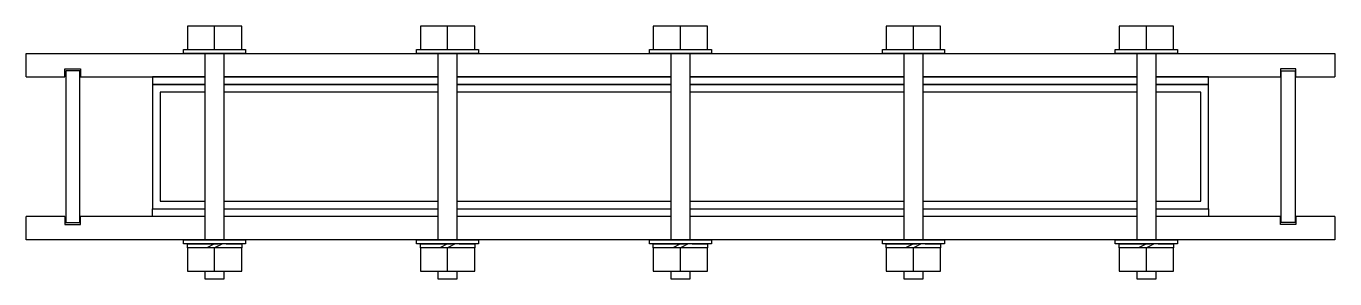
# Model space of a CAD drawing. Extents: x 0 to 8043, y -132 to 1090.
# Drawn here: x 5765 to 5807.13, y -74.71 to -66.59 of the extents above; entities that cross this region are included whole.
import ezdxf

# ---------------------------------------------------------------- set-up
doc = ezdxf.new("R2010")
doc.units = 0
doc.layers.get('0').update_dxf_attribs({"linetype": 'CONTINUOUS'})
doc.layers.add('BASE_PLATES', color=6, linetype='CONTINUOUS')

msp = doc.modelspace()

# ---------------------------------------------------------------- linework, layer by layer
for p, q in [((5766.245, -68.214), (5766.245, -67.964)), ((5766.245, -67.964), (5766.745, -67.964)), ((5766.745, -67.964), (5766.745, -68.214)), ((5805.879, -67.964), (5805.379, -67.964)), ((5805.379, -67.964), (5805.379, -68.214)), ((5805.879, -68.214), (5805.879, -67.964)), ((5766.245, -72.714), (5766.245, -72.964)), ((5766.745, -72.964), (5766.745, -72.714)), ((5805.379, -72.964), (5805.379, -72.714)), ((5805.879, -72.714), (5805.879, -72.964)), ((5766.245, -72.964), (5766.745, -72.964)), ((5805.879, -72.964), (5805.379, -72.964))]:
    msp.add_line(p, q)
for points in [[(5764.995, -68.214), (5764.995, -67.464), (5807.129, -67.464), (5807.129, -68.214)], [(5764.995, -68.214), (5766.245, -68.214)], [(5766.745, -68.214), (5770.75, -68.214)], [(5771.375, -68.214), (5778.25, -68.214)], [(5778.875, -68.214), (5785.75, -68.214)], [(5786.375, -68.214), (5793.25, -68.214)], [(5793.875, -68.214), (5800.75, -68.214)], [(5801.375, -68.214), (5805.379, -68.214)], [(5805.879, -68.214), (5807.129, -68.214)], [(5807.129, -72.714), (5807.129, -73.464), (5764.995, -73.464), (5764.995, -72.714)], [(5766.245, -72.714), (5764.995, -72.714)], [(5770.75, -72.714), (5766.745, -72.714)], [(5778.25, -72.714), (5771.375, -72.714)], [(5785.75, -72.714), (5778.875, -72.714)], [(5793.25, -72.714), (5786.375, -72.714)], [(5800.75, -72.714), (5793.875, -72.714)], [(5805.379, -72.714), (5801.375, -72.714)], [(5807.129, -72.714), (5805.879, -72.714)]]:
    msp.add_lwpolyline(points)
for points in [[(5766.27, -72.901), (5766.72, -72.901), (5766.72, -68.026), (5766.27, -68.026)], [(5805.854, -72.901), (5805.404, -72.901), (5805.404, -68.026), (5805.854, -68.026)]]:
    msp.add_lwpolyline(points, close=True)
at = {"layer": 'BASE_PLATES'}
for p, q in [((5771.062, -67.339), (5771.062, -66.589)), ((5778.562, -67.339), (5778.562, -66.589)), ((5786.062, -67.339), (5786.062, -66.589)), ((5793.562, -67.339), (5793.562, -66.589)), ((5801.062, -67.339), (5801.062, -66.589)), ((5771.062, -73.589), (5770.812, -73.714)), ((5771.312, -73.589), (5771.062, -73.714)), ((5771.062, -74.464), (5771.062, -73.714)), ((5778.562, -73.589), (5778.312, -73.714)), ((5778.812, -73.589), (5778.562, -73.714)), ((5778.562, -74.464), (5778.562, -73.714)), ((5786.062, -73.589), (5785.812, -73.714)), ((5786.312, -73.589), (5786.062, -73.714)), ((5786.062, -74.464), (5786.062, -73.714)), ((5793.562, -73.589), (5793.312, -73.714)), ((5793.812, -73.589), (5793.562, -73.714)), ((5793.562, -74.464), (5793.562, -73.714)), ((5801.062, -73.589), (5800.812, -73.714)), ((5801.312, -73.589), (5801.062, -73.714)), ((5801.062, -74.464), (5801.062, -73.714))]:
    msp.add_line(p, q, dxfattribs=at)
for points in [[(5770.187, -67.339), (5771.937, -67.339), (5771.937, -66.589), (5770.187, -66.589)], [(5777.687, -67.339), (5779.437, -67.339), (5779.437, -66.589), (5777.687, -66.589)], [(5785.187, -67.339), (5786.937, -67.339), (5786.937, -66.589), (5785.187, -66.589)], [(5792.687, -67.339), (5794.437, -67.339), (5794.437, -66.589), (5792.687, -66.589)], [(5800.187, -67.339), (5801.937, -67.339), (5801.937, -66.589), (5800.187, -66.589)], [(5770.062, -67.339), (5772.062, -67.339), (5772.062, -67.464), (5770.062, -67.464)], [(5777.562, -67.339), (5779.562, -67.339), (5779.562, -67.464), (5777.562, -67.464)], [(5785.062, -67.339), (5787.062, -67.339), (5787.062, -67.464), (5785.062, -67.464)], [(5792.562, -67.339), (5794.562, -67.339), (5794.562, -67.464), (5792.562, -67.464)], [(5800.062, -67.339), (5802.062, -67.339), (5802.062, -67.464), (5800.062, -67.464)], [(5770.062, -73.464), (5772.062, -73.464), (5772.062, -73.589), (5770.062, -73.589)], [(5770.187, -74.464), (5771.937, -74.464), (5771.937, -73.714), (5770.187, -73.714)], [(5777.562, -73.464), (5779.562, -73.464), (5779.562, -73.589), (5777.562, -73.589)], [(5777.687, -74.464), (5779.437, -74.464), (5779.437, -73.714), (5777.687, -73.714)], [(5785.062, -73.464), (5787.062, -73.464), (5787.062, -73.589), (5785.062, -73.589)], [(5785.187, -74.464), (5786.937, -74.464), (5786.937, -73.714), (5785.187, -73.714)], [(5792.562, -73.464), (5794.562, -73.464), (5794.562, -73.589), (5792.562, -73.589)], [(5792.687, -74.464), (5794.437, -74.464), (5794.437, -73.714), (5792.687, -73.714)], [(5800.062, -73.464), (5802.062, -73.464), (5802.062, -73.589), (5800.062, -73.589)], [(5800.187, -74.464), (5801.937, -74.464), (5801.937, -73.714), (5800.187, -73.714)]]:
    msp.add_lwpolyline(points, close=True, dxfattribs=at)
for points in [[(5770.75, -67.464), (5770.75, -73.464)], [(5771.375, -73.464), (5771.375, -67.464)], [(5778.25, -67.464), (5778.25, -73.464)], [(5778.875, -73.464), (5778.875, -67.464)], [(5785.75, -67.464), (5785.75, -73.464)], [(5786.375, -73.464), (5786.375, -67.464)], [(5793.25, -67.464), (5793.25, -73.464)], [(5793.875, -73.464), (5793.875, -67.464)], [(5800.75, -67.464), (5800.75, -73.464)], [(5801.375, -73.464), (5801.375, -67.464)], [(5770.75, -68.214), (5769.062, -68.214), (5769.062, -68.464), (5770.75, -68.464)], [(5778.25, -68.214), (5771.375, -68.214)], [(5785.75, -68.214), (5778.875, -68.214)], [(5793.25, -68.214), (5786.375, -68.214)], [(5800.75, -68.214), (5793.875, -68.214)], [(5801.375, -68.464), (5803.062, -68.464), (5803.062, -68.214), (5801.375, -68.214)], [(5770.75, -68.464), (5769.062, -68.464), (5769.062, -72.464), (5770.75, -72.464)], [(5778.25, -68.464), (5771.375, -68.464)], [(5771.375, -68.464), (5778.25, -68.464)], [(5785.75, -68.464), (5778.875, -68.464)], [(5778.875, -68.464), (5785.75, -68.464)], [(5793.25, -68.464), (5786.375, -68.464)], [(5786.375, -68.464), (5793.25, -68.464)], [(5800.75, -68.464), (5793.875, -68.464)], [(5793.875, -68.464), (5800.75, -68.464)], [(5801.375, -72.464), (5803.062, -72.464), (5803.062, -68.464), (5801.375, -68.464)], [(5770.75, -68.714), (5769.312, -68.714), (5769.312, -72.214), (5770.75, -72.214)], [(5778.25, -68.714), (5771.375, -68.714)], [(5785.75, -68.714), (5778.875, -68.714)], [(5793.25, -68.714), (5786.375, -68.714)], [(5800.75, -68.714), (5793.875, -68.714)], [(5801.375, -72.214), (5802.812, -72.214), (5802.812, -68.714), (5801.375, -68.714)], [(5770.75, -72.714), (5769.062, -72.714), (5769.062, -72.464), (5770.75, -72.464)], [(5771.375, -72.214), (5778.25, -72.214)], [(5771.375, -72.464), (5778.25, -72.464)], [(5771.375, -72.464), (5778.25, -72.464)], [(5778.875, -72.214), (5785.75, -72.214)], [(5778.875, -72.464), (5785.75, -72.464)], [(5778.875, -72.464), (5785.75, -72.464)], [(5786.375, -72.214), (5793.25, -72.214)], [(5786.375, -72.464), (5793.25, -72.464)], [(5786.375, -72.464), (5793.25, -72.464)], [(5793.875, -72.214), (5800.75, -72.214)], [(5793.875, -72.464), (5800.75, -72.464)], [(5793.875, -72.464), (5800.75, -72.464)], [(5801.375, -72.464), (5803.062, -72.464), (5803.062, -72.714), (5801.375, -72.714)], [(5778.25, -72.714), (5771.375, -72.714)], [(5785.75, -72.714), (5778.875, -72.714)], [(5793.25, -72.714), (5786.375, -72.714)], [(5800.75, -72.714), (5793.875, -72.714)], [(5770.812, -73.714), (5770.187, -73.714), (5770.187, -73.589), (5771.187, -73.589)], [(5771.437, -73.589), (5771.937, -73.589), (5771.937, -73.714), (5771.062, -73.714)], [(5778.312, -73.714), (5777.687, -73.714), (5777.687, -73.589), (5778.687, -73.589)], [(5778.937, -73.589), (5779.437, -73.589), (5779.437, -73.714), (5778.562, -73.714)], [(5785.812, -73.714), (5785.187, -73.714), (5785.187, -73.589), (5786.187, -73.589)], [(5786.437, -73.589), (5786.937, -73.589), (5786.937, -73.714), (5786.062, -73.714)], [(5793.312, -73.714), (5792.687, -73.714), (5792.687, -73.589), (5793.687, -73.589)], [(5793.937, -73.589), (5794.437, -73.589), (5794.437, -73.714), (5793.562, -73.714)], [(5800.812, -73.714), (5800.187, -73.714), (5800.187, -73.589), (5801.187, -73.589)], [(5801.437, -73.589), (5801.937, -73.589), (5801.937, -73.714), (5801.062, -73.714)], [(5770.75, -74.464), (5770.75, -74.714), (5771.375, -74.714), (5771.375, -74.464)], [(5778.25, -74.464), (5778.25, -74.714), (5778.875, -74.714), (5778.875, -74.464)], [(5785.75, -74.464), (5785.75, -74.714), (5786.375, -74.714), (5786.375, -74.464)], [(5793.25, -74.464), (5793.25, -74.714), (5793.875, -74.714), (5793.875, -74.464)], [(5800.75, -74.464), (5800.75, -74.714), (5801.375, -74.714), (5801.375, -74.464)]]:
    msp.add_lwpolyline(points, dxfattribs=at)

doc.saveas('drawing.dxf')
